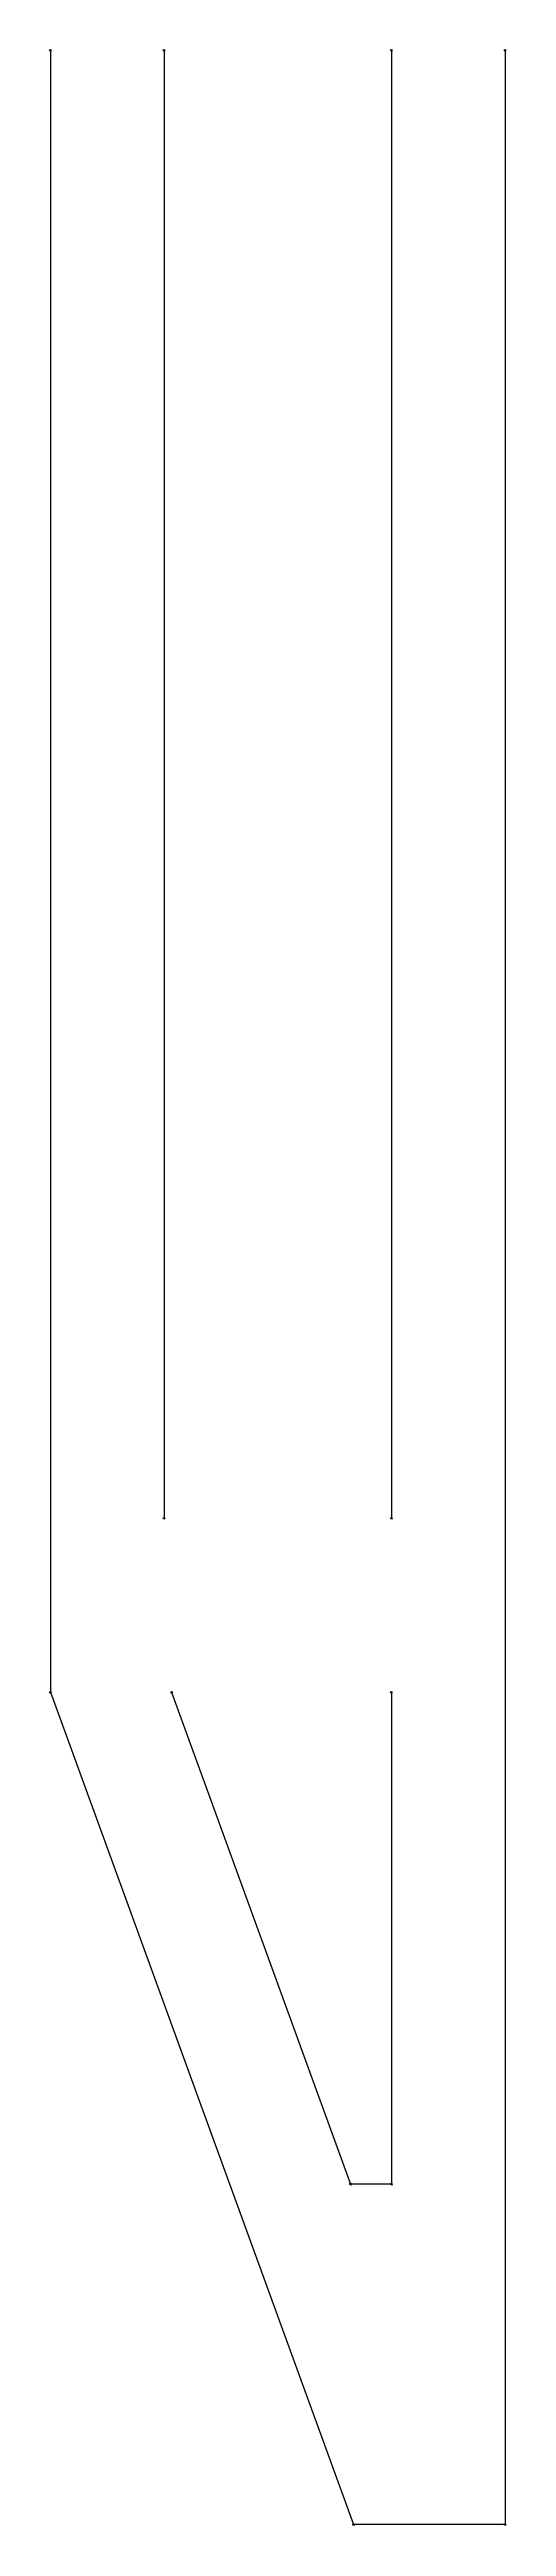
# Model space of a CAD drawing. Header units: metres. Extents: x 7976 to 27142, y 8158 to 45278.
# Drawn here: x 26539 to 27142, y 8158 to 11431 of the extents above; entities that cross this region are included whole.
import ezdxf

# ---------------------------------------------------------------- set-up
doc = ezdxf.new("R2010")
doc.units = ezdxf.units.M

msp = doc.modelspace()

# ---------------------------------------------------------------- linework, layer by layer
for p, q in [((26540, 11430), (26540, 9260)), ((26690, 11430), (26690, 9490)), ((26990, 11430), (26990, 9490)), ((27140, 11430), (27140, 8160)), ((26540, 9260), (26940, 8160)), ((26700, 9260), (26936, 8610)), ((26990, 9260), (26990, 8610)), ((26990, 8610), (26936, 8610)), ((27140, 8160), (26940, 8160))]:
    msp.add_line(p, q)
at = {"layer": 'debug', "color": 1}
for centre in [(26540, 11430), (26690, 11430), (26990, 11430), (27140, 11430), (26690, 9490), (26990, 9490), (26700, 9260), (26990, 9260)]:
    msp.add_circle(centre, 1, dxfattribs=at)
at = {"layer": 'debug', "color": 5}
for centre in [(26540, 9260), (26936, 8610), (26990, 8610), (26940, 8160), (27140, 8160)]:
    msp.add_circle(centre, 1, dxfattribs=at)

# ---------------------------------------------------------------- texts
at = {"layer": 'debug', "char_height": 2.5, "attachment_point": 1}
for s, insert in [('1', (26540, 11430)), ('1', (26690, 11430)), ('1', (26990, 11430)), ('1', (27140, 11430)), ('1', (26690, 9490)), ('1', (26990, 9490)), ('2', (26540, 9260)), ('1', (26700, 9260)), ('1', (26990, 9260)), ('2', (26936, 8610)), ('2', (26990, 8610)), ('2', (26940, 8160)), ('2', (27140, 8160))]:
    msp.add_mtext(s, dxfattribs=dict(at, insert=insert))

doc.saveas('drawing.dxf')
